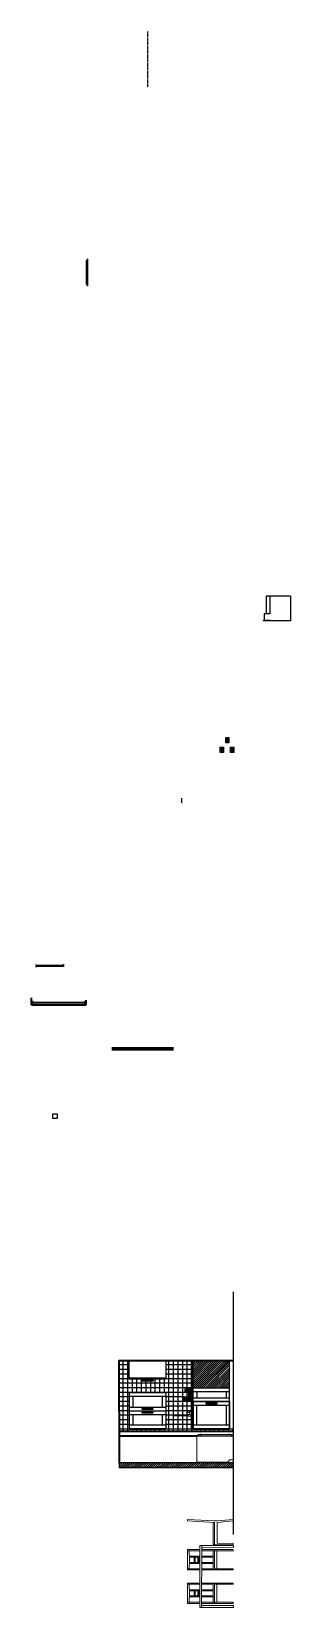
# Model space of a CAD drawing. Header units: millimetres. Extents: x 1189 to 4193, y -188 to 4789.
# Drawn here: x 1906 to 2473, y 1349 to 4789 of the extents above; entities that cross this region are included whole.
import ezdxf

# ---------------------------------------------------------------- set-up
doc = ezdxf.new("R2010")
doc.units = ezdxf.units.MM
doc.header["$LTSCALE"] = 0.3
doc.linetypes.add('ACAD_ISO04W100', pattern=[30, 24, -3, 0, -3])
for name, color, linetype, lineweight in [('A-ELEV-MBE1', 7, 'Continuous', 35), ('A-FURN', 7, 'Continuous', 18), ('A-GLAZ-FULL', 4, 'Continuous', 25), ('A-SECT-MCUT', 7, 'Continuous', 35), ('A-WALL-FULL-EXTR', 7, 'Continuous', 35), ('A-WALL-FULL-INTR', 7, 'Continuous', 35), ('ACCESSORI - furniture', 6, 'Continuous', 9), ('arred leg', 2, 'Continuous', 18)]:
    doc.layers.add(name, color=color, linetype=linetype, lineweight=lineweight)
doc.layers.add('accessori cucina - kitchen accessories', color=175, linetype='Continuous', plot=False)
doc.layers.add('costr', color=4, linetype='Continuous')
doc.layers.add('Layer1', color=1, linetype='Continuous')

# ---------------------------------------------------------------- blocks, each defined once
blk = doc.blocks.new('A$C780F1DE5')
blk.add_line((-43.9, 41.9), (38.6, 41.9))
blk.add_lwpolyline([(-61.7, 149), (-55.2, 36.1), (-55.2, 25.6), (-61.7, -42), (-55.5, -42), (-48.9, 25.6), (36.9, 25.6), (38, -42), (43.5, -42), (43.9, 36.1), (-48.9, 36.1), (-55.5, 149), (-61.7, 149)], close=True)
for centre, radius, start, end in [((-43.9, 36.2), 5.65, 89.54058, 155.09194), ((39.3, 37.1), 4.79, 347.61719, 97.83675)]:
    blk.add_arc(centre, radius, start, end)

msp = doc.modelspace()

# ---------------------------------------------------------------- hatches: boundary and pattern name
h = msp.add_hatch()
h.set_pattern_fill('ANSI31', color=256)
h.paths.add_polyline_path([(2339.3, 1888.4), (2259.3, 1888.4), (2259.4, 1828.2), (2339.4, 1828.2)])
h = msp.add_hatch()
h.set_pattern_fill('ANSI31', color=256)
h.paths.add_polyline_path([(2347.3, 1664.4), (2097.3, 1664.4), (2097.3, 1654.4), (2347.3, 1654.4)])

# ---------------------------------------------------------------- linework, layer by layer
for p, q in [((2472.5, 3556.7), (2419, 3556.7)), ((2419, 3556.7), (2419, 3518)), ((2472.5, 3556.7), (2427.2, 3556.7)), ((2427.2, 3556.7), (2427.2, 3518)), ((2472.5, 3556.7), (2472.5, 3502.5)), ((2427.2, 3518), (2415, 3518)), ((2415, 3518), (2415, 3504.5)), ((2413, 3502.5), (2413, 3504.5)), ((2413, 3504.5), (2415, 3504.5)), ((2472.5, 3502.5), (2413, 3502.5)), ((2415, 3504.5), (2427.2, 3504.5)), ((2427.2, 3504.5), (2427.2, 3502.5)), ((2427.2, 3503.5), (2472.5, 3503.5)), ((2428.2, 3503.5), (2428.2, 3502.5)), ((2330.6, 3236.4), (2330.6, 3247.9)), ((2330.6, 3247.9), (2337.6, 3247.9)), ((2337.6, 3236.4), (2330.6, 3236.4)), ((2332.4, 3239), (2332.4, 3242.8)), ((2332.4, 3242.8), (2335.7, 3242.8)), ((2335.7, 3239), (2332.4, 3239)), ((2335.7, 3242.8), (2335.7, 3239)), ((2337.6, 3247.9), (2337.6, 3236.4)), ((2318.9, 3215.7), (2318.9, 3227.2)), ((2318.9, 3227.2), (2325.9, 3227.2)), ((2325.9, 3215.7), (2318.9, 3215.7)), ((2325.9, 3227.2), (2325.9, 3215.7)), ((2341.5, 3215.7), (2341.5, 3227.2)), ((2341.5, 3227.2), (2348.5, 3227.2)), ((2348.5, 3215.7), (2341.5, 3215.7)), ((2348.5, 3227.2), (2348.5, 3215.7)), ((2235, 3105.5), (2235, 3115.5)), ((1952.1, 2426.3), (1962.1, 2426.3)), ((1952.1, 2416.3), (1952.1, 2426.3)), ((1962.1, 2416.3), (1952.1, 2416.3)), ((1962.1, 2426.3), (1962.1, 2416.3)), ((2347.3, 2038.2), (2347.3, 1508.3)), ((2119.6, 1849.6), (2119.6, 1888.4)), ((2199.6, 1888.4), (2199.6, 1849.6)), ((2199.6, 1849.6), (2119.6, 1849.6)), ((2119.6, 1849.6), (2119.6, 1847.8)), ((2119.6, 1847.8), (2199.6, 1847.8)), ((2199.6, 1847.8), (2199.6, 1849.6)), ((2259.6, 1828.2), (2339.3, 1828.2)), ((2259.6, 1798.6), (2259.6, 1828.2)), ((2339.3, 1798.6), (2339.3, 1828.2)), ((2199.6, 1818.4), (2119.6, 1818.4)), ((2199.6, 1818.4), (2119.6, 1818.4)), ((2119.6, 1818.4), (2119.6, 1798.4)), ((2119.9, 1818.3), (2199.6, 1818.3)), ((2119.9, 1738.6), (2119.9, 1818.3)), ((2119.9, 1810.3), (2199.6, 1810.3)), ((2127.9, 1786.4), (2127.9, 1810.3)), ((2191.6, 1810.3), (2191.6, 1786.4)), ((2199.6, 1818.4), (2199.6, 1738.6)), ((2339.3, 1798.5), (2259.3, 1798.4)), ((2259.3, 1798.4), (2259.3, 1738.4)), ((2259.6, 1820.2), (2339.3, 1820.2)), ((2259.6, 1806.6), (2339.3, 1806.6)), ((2259.6, 1798.6), (2339.3, 1798.6)), ((2259.6, 1798.3), (2339.3, 1798.3)), ((2259.6, 1738.6), (2259.6, 1798.3)), ((2259.6, 1790.3), (2339.3, 1790.3)), ((2267.6, 1820.2), (2267.6, 1806.6)), ((2267.6, 1746.6), (2267.6, 1790.3)), ((2331.3, 1820.2), (2331.3, 1806.6)), ((2331.3, 1790.3), (2331.3, 1746.6)), ((2339.3, 1738.5), (2339.3, 1798.5)), ((2339.3, 1798.3), (2339.3, 1738.6)), ((2119.9, 1786.4), (2199.6, 1786.4)), ((2119.9, 1778.4), (2199.6, 1778.4)), ((2119.9, 1778.4), (2199.6, 1778.4)), ((2119.9, 1770.4), (2199.6, 1770.4)), ((2127.9, 1746.6), (2127.9, 1770.4)), ((2191.6, 1770.4), (2191.6, 1746.6)), ((2119.6, 1738.4), (2199.6, 1738.4)), ((2199.6, 1746.6), (2119.9, 1746.6)), ((2199.6, 1738.6), (2119.9, 1738.6)), ((2199.6, 1738.6), (2199.6, 1738.4)), ((2259.3, 1738.4), (2339.3, 1738.5)), ((2339.3, 1746.6), (2259.6, 1746.6)), ((2339.3, 1738.6), (2259.6, 1738.6)), ((2267.3, 1723.4), (2347.3, 1723.4)), ((2276.2, 1726.4), (2276.2, 1723.4)), ((2347.3, 1664.4), (2097.3, 1664.4)), ((2097.3, 1664.4), (2097.3, 1654.4)), ((2097.3, 1654.4), (2347.3, 1654.4))]:
    msp.add_line(p, q)
for points in [[(2332.4, 3243.8), (2335.7, 3243.8), (2335.7, 3245.3), (2332.4, 3245.3)], [(2320.7, 3223.1), (2324, 3223.1), (2324, 3224.6), (2320.7, 3224.6)], [(2320.7, 3220.7), (2324, 3220.7), (2324, 3222.1), (2320.7, 3222.1)], [(2320.7, 3218.3), (2324, 3218.3), (2324, 3219.7), (2320.7, 3219.7)], [(2343.4, 3223.1), (2346.7, 3223.1), (2346.7, 3224.6), (2343.4, 3224.6)], [(2343.4, 3220.7), (2346.7, 3220.7), (2346.7, 3222.1), (2343.4, 3222.1)], [(2343.4, 3218.3), (2346.7, 3218.3), (2346.7, 3219.7), (2343.4, 3219.7)]]:
    msp.add_lwpolyline(points, close=True)
for centre, radius in [((2334.1, 3240.9), 1.54), ((2333.3, 3244.6), 0.202), ((2334.1, 3244.6), 0.177), ((2334.1, 3241.7), 0.202), ((2334.1, 3240.9), 0.177), ((2334.1, 3240.1), 0.202), ((2334.8, 3244.6), 0.202)]:
    msp.add_circle(centre, radius)
for centre, start, end in [((2276.7, 1710.3), 88.2572, 125.5901), ((2337.9, 1710.3), 54.4099, 91.7428)]:
    msp.add_arc(centre, 16.1, start, end)
at = {"layer": 'A-ELEV-MBE1'}
msp.add_line((1905.7, 2664.6), (2025.7, 2664.6), dxfattribs=at)
at = {"layer": 'A-FURN'}
for p, q in [((2339.3, 1888.4), (2259.3, 1888.4)), ((2259.3, 1888.4), (2259.3, 1798.4)), ((2339.3, 1738.4), (2339.3, 1888.4)), ((2339.3, 1888.4), (2347.3, 1888.4)), ((2119.6, 1818.4), (2199.6, 1818.4)), ((2119.6, 1738.4), (2119.6, 1798.4)), ((2259.3, 1798.5), (2339.3, 1798.5)), ((2259.3, 1798.4), (2339.3, 1798.4)), ((2259.3, 1798.4), (2259.3, 1738.4)), ((2119.6, 1778.4), (2199.6, 1778.4)), ((2199.6, 1738.4), (2119.6, 1738.4)), ((2199.6, 1738.4), (2119.6, 1738.4)), ((2259.3, 1738.4), (2339.3, 1738.4)), ((2267.3, 1723.4), (2267.3, 1666.4)), ((2338.4, 1726.4), (2276.2, 1726.4)), ((2347.3, 1738.4), (2339.3, 1738.4)), ((2347.3, 1671.4), (2347.3, 1723.4)), ((2267.3, 1666.4), (2335.3, 1666.4)), ((2335.3, 1666.4), (2339.1, 1671.4)), ((2347.3, 1671.4), (2339.1, 1671.4)), ((2273.7, 1348.9), (2273.7, 1483.9)), ((2278.7, 1483.9), (2273.7, 1483.9)), ((2277.7, 1348.9), (2278.7, 1483.9)), ((2278.7, 1483.9), (2347.7, 1483.9)), ((2347.5, 1480), (2278.7, 1480.2)), ((2347.7, 1483.9), (2347.5, 1480)), ((2302.9, 1473.9), (2302.9, 1432.4)), ((2305.9, 1431.1), (2305.9, 1475.2)), ((2302.9, 1400.7), (2302.9, 1359.2)), ((2305.9, 1357.9), (2305.9, 1402)), ((2273.7, 1348.9), (2277.7, 1348.9)), ((2347.7, 1348.9), (2273.7, 1348.9)), ((2347.7, 1352.9), (2277.7, 1352.9)), ((2347.7, 1348.9), (2347.7, 1352.9))]:
    msp.add_line(p, q, dxfattribs=at)
for points in [[(2273.7, 1472.8), (2246.8, 1472.8), (2246.8, 1475.2), (2273.7, 1475.2)], [(2250.5, 1433.4), (2251.6, 1453), (2250.5, 1472.8), (2246.8, 1472.8), (2246.8, 1433.4)], [(2251.1, 1460.8), (2273.7, 1460.8)], [(2273.7, 1445.1), (2251.1, 1445.1)], [(2273.7, 1458.4), (2251.3, 1458.4)], [(2251.3, 1447.2), (2273.7, 1447.2)], [(2302.9, 1445.1), (2278.4, 1445.1)], [(2278.6, 1460.8), (2302.9, 1460.8), (2302.9, 1458.4), (2278.5, 1458.4)], [(2278.5, 1447.2), (2302.9, 1447.2)], [(2302.9, 1472.8), (2278.6, 1472.8)], [(2278.7, 1475.2), (2346.8, 1475.2), (2346.8, 1472.8), (2305.9, 1472.8)], [(2273.7, 1431.1), (2246.8, 1431.1), (2246.8, 1433.4), (2273.7, 1433.4)], [(2278.3, 1433.4), (2302.9, 1433.4)], [(2304.9, 1431.1), (2278.3, 1431.1)], [(2305.9, 1433.4), (2346.8, 1433.4), (2346.8, 1431.1), (2305.8, 1431.1)], [(2273.7, 1399.7), (2246.8, 1399.7), (2246.8, 1402), (2273.7, 1402)], [(2250.5, 1360.3), (2251.6, 1379.8), (2250.5, 1399.7), (2246.8, 1399.7), (2246.8, 1360.3)], [(2251.1, 1387.7), (2273.7, 1387.7)], [(2273.7, 1385.2), (2251.3, 1385.2)], [(2278, 1387.7), (2302.9, 1387.7), (2302.9, 1385.2), (2278, 1385.2)], [(2278.1, 1402), (2346.8, 1402), (2346.8, 1399.7), (2305.9, 1399.7)], [(2302.9, 1399.7), (2278.1, 1399.7)], [(2273.7, 1357.9), (2246.8, 1357.9), (2246.8, 1360.3), (2273.7, 1360.3)], [(2273.7, 1372), (2251.1, 1372)], [(2251.3, 1374.1), (2273.7, 1374.1)], [(2277.8, 1360.3), (2302.9, 1360.3)], [(2304.9, 1357.9), (2277.8, 1357.9)], [(2277.9, 1374.1), (2302.9, 1374.1)], [(2302.9, 1372), (2277.9, 1372)], [(2305.9, 1360.3), (2346.8, 1360.3), (2346.8, 1357.9), (2305.8, 1357.9)]]:
    msp.add_lwpolyline(points, dxfattribs=at)
for points in [[(2262, 1447.2), (2262, 1458.4), (2264, 1458.4), (2264, 1447.2)], [(2269.7, 1447.2), (2269.7, 1458.4), (2271.8, 1458.4), (2271.8, 1447.2)], [(2311.4, 1433.4), (2311.4, 1472.8), (2305.9, 1472.8), (2305.9, 1433.4)], [(2262, 1374.1), (2262, 1385.2), (2264, 1385.2), (2264, 1374.1)], [(2269.7, 1374.1), (2269.7, 1385.2), (2271.8, 1385.2), (2271.8, 1374.1)], [(2311.4, 1360.3), (2311.4, 1399.7), (2305.9, 1399.7), (2305.9, 1360.3)]]:
    msp.add_lwpolyline(points, close=True, dxfattribs=at)
for centre, start, end in [((2305.3, 1472.2), 79.1032, 146.1839), ((2305.3, 1434), 213.8161, 280.8968), ((2305.3, 1399), 79.1032, 146.1839), ((2305.3, 1360.9), 213.8161, 280.8968)]:
    msp.add_arc(centre, 2.97, start, end, dxfattribs=at)
at = {"layer": 'A-GLAZ-FULL'}
for p, q in [((1914.3, 2752), (1917.3, 2752)), ((1914.3, 2747.9), (1917.3, 2747.9)), ((1917.3, 2752), (1917.3, 2747.9)), ((1917.3, 2750.9), (1974.3, 2750.9)), ((1917.3, 2749.9), (1974.3, 2749.9)), ((1917.3, 2748.9), (1974.3, 2748.9)), ((1977.3, 2752), (1974.3, 2752)), ((1974.3, 2752), (1974.3, 2747.9)), ((1977.3, 2747.9), (1974.3, 2747.9)), ((1905.7, 2672.6), (1908.7, 2672.6)), ((1905.7, 2666.6), (1908.7, 2666.6)), ((1908.7, 2666.6), (1908.7, 2672.6)), ((1908.7, 2670.6), (2022.7, 2670.6)), ((1908.7, 2669.6), (2022.7, 2669.6)), ((1908.7, 2668.6), (2022.7, 2668.6)), ((2022.7, 2666.6), (2022.7, 2672.6)), ((2022.7, 2672.6), (2025.7, 2672.6)), ((2022.7, 2666.6), (2025.7, 2666.6))]:
    msp.add_line(p, q, dxfattribs=at)
at = {"layer": 'A-SECT-MCUT'}
for p, q in [((1905.7, 2664.6), (1905.7, 2679.6)), ((2025.7, 2664.6), (2025.7, 2674.6))]:
    msp.add_line(p, q, dxfattribs=at)
at = {"layer": 'A-WALL-FULL-EXTR'}
for p, q in [((2096.5, 1888.4), (2097.3, 1664.4)), ((2096.5, 1888.4), (2347.3, 1888.4)), ((2256.5, 1738.4), (2256.5, 1888.4)), ((2259.3, 1738.4), (2256.5, 1738.4))]:
    msp.add_line(p, q, dxfattribs=at)
at = {"layer": 'A-WALL-FULL-INTR'}
for p, q in [((2347.3, 1733.4), (2097.3, 1733.4)), ((2097.3, 1723.4), (2267.3, 1723.4))]:
    msp.add_line(p, q, dxfattribs=at)
at = {"layer": 'ACCESSORI - furniture', "lineweight": 70}
msp.add_line((2081.2, 2568.2), (2216.2, 2568.2), dxfattribs=at)
at = {"layer": 'ACCESSORI - furniture'}
for p, q in [((2249.5, 1826.3), (2245.1, 1826.5)), ((2249.5, 1824), (2245.1, 1824.2)), ((2249.5, 1828.4), (2249.5, 1798.4)), ((2249.8, 1828.4), (2249.8, 1798.4)), ((2256.2, 1826.7), (2249.8, 1826.7)), ((2256.2, 1826.5), (2249.8, 1826.5)), ((2251.8, 1826.2), (2249.8, 1826.3)), ((2256.2, 1824.5), (2249.8, 1824.5)), ((2256.2, 1824.3), (2249.8, 1824.3)), ((2251.8, 1823.9), (2249.8, 1824)), ((2256.2, 1828.4), (2256.2, 1798.4)), ((2256.5, 1828.4), (2256.5, 1798.4)), ((2249.5, 1806.6), (2242.3, 1806.6)), ((2249.5, 1804.4), (2242.3, 1804.4)), ((2249.5, 1802.2), (2242.3, 1802.2)), ((2249.5, 1808.8), (2242.4, 1808.8)), ((2249.5, 1821.6), (2245.1, 1821.9)), ((2256.2, 1822.3), (2249.8, 1822.3)), ((2256.2, 1822.1), (2249.8, 1822.1)), ((2251.8, 1821.5), (2249.8, 1821.6)), ((2256.2, 1820.1), (2249.8, 1820.1)), ((2256.2, 1819.9), (2249.8, 1819.9)), ((2256.2, 1817.9), (2249.8, 1817.9)), ((2256.2, 1817.7), (2249.8, 1817.7)), ((2256.2, 1815.7), (2249.8, 1815.7)), ((2256.2, 1815.5), (2249.8, 1815.5)), ((2256.2, 1813.5), (2249.8, 1813.5)), ((2256.2, 1813.3), (2249.8, 1813.3)), ((2256.2, 1811.3), (2249.8, 1811.3)), ((2256.2, 1811.1), (2249.8, 1811.1)), ((2256.2, 1809.1), (2249.8, 1809.1)), ((2256.2, 1808.9), (2249.8, 1808.9)), ((2256.2, 1806.9), (2249.8, 1806.9)), ((2256.2, 1806.7), (2249.8, 1806.7)), ((2256.2, 1804.7), (2249.8, 1804.7)), ((2256.2, 1804.5), (2249.8, 1804.5)), ((2256.2, 1802.5), (2249.8, 1802.5)), ((2256.2, 1802.3), (2249.8, 1802.3)), ((2256.2, 1800.3), (2249.8, 1800.3)), ((2256.2, 1800.1), (2249.8, 1800.1)), ((2250.3, 1815.2), (2252.5, 1815.1))]:
    msp.add_line(p, q, dxfattribs=at)
for points in [[(2249.5, 1826.6), (2245.1, 1826.8), (2245.1, 1826.5, 0.13705), (2240.3, 1825.7, 0.688082), (2240.4, 1825.6), (2249.5, 1825.1)], [(2249.5, 1824.2), (2245.1, 1824.4), (2245.1, 1824.2, 0.13705), (2240.3, 1823.4, 0.688082), (2240.4, 1823.2), (2249.5, 1822.8)], [(2256.2, 1825, 0.134434), (2251.8, 1826.2), (2251.8, 1826.4), (2249.8, 1826.5)], [(2256.2, 1822.7, 0.134434), (2251.8, 1823.9), (2251.8, 1824.1), (2249.8, 1824.2)], [(2236, 1805.1, 0.56005), (2235.9, 1805, 0.338067), (2236.1, 1804.9), (2255.7, 1804.9, 0.338067), (2255.9, 1805, 0.56005), (2255.8, 1805.1, 0.032021), (2250.3, 1806.4, -0.048383), (2249.5, 1806.6, 0.139436), (2248.9, 1806.9), (2242.9, 1806.9, 0.139436), (2242.3, 1806.6, -0.048383), (2241.5, 1806.4, 0.032021), (2236, 1805.1)], [(2236, 1802.9, 0.56005), (2235.9, 1802.8, 0.338067), (2236.1, 1802.7), (2255.7, 1802.7, 0.338067), (2255.9, 1802.8, 0.56005), (2255.8, 1802.9, 0.032021), (2250.3, 1804.2, -0.048383), (2249.5, 1804.4, 0.139436), (2248.9, 1804.7), (2242.9, 1804.7, 0.139436), (2242.3, 1804.4, -0.048383), (2241.5, 1804.2, 0.032021), (2236, 1802.9)], [(2236, 1800.7, 0.56005), (2235.9, 1800.6, 0.338067), (2236.1, 1800.5), (2255.7, 1800.5, 0.338067), (2255.9, 1800.6, 0.56005), (2255.8, 1800.7, 0.032021), (2250.3, 1802, -0.048383), (2249.5, 1802.2, 0.139436), (2248.9, 1802.5), (2242.9, 1802.5, 0.139436), (2242.3, 1802.2, -0.048383), (2241.5, 1802, 0.032021), (2236, 1800.7)], [(2236, 1807.3, 0.56005), (2236, 1807.2, 0.338067), (2236.2, 1807.1), (2255.7, 1807.1, 0.338067), (2255.9, 1807.2, 0.56005), (2255.9, 1807.3, 0.032021), (2250.3, 1808.6, -0.048383), (2249.5, 1808.8, 0.139436), (2249, 1809.1), (2242.9, 1809.1, 0.139436), (2242.4, 1808.8, -0.048383), (2241.6, 1808.6, 0.032021), (2236, 1807.3)], [(2249.5, 1821.9), (2245.1, 1822.1), (2245.1, 1821.9, 0.13705), (2240.3, 1821, 0.688082), (2240.4, 1820.9), (2249.5, 1820.4)], [(2249.5, 1814), (2246.6, 1814.3, -0.338067), (2246.4, 1814.4, -0.56005), (2246.5, 1814.4, -0.038945), (2249.5, 1815.1, -0.038945)], [(2256.2, 1820.3, 0.134434), (2251.8, 1821.5), (2251.8, 1821.8), (2249.8, 1821.9)], [(2249.8, 1815.1, 0.041652), (2250.3, 1815.2, -0.256421), (2250.3, 1815.5), (2252.6, 1815.3, -0.256421), (2252.5, 1815.1)], [(2253.1, 1814.9, -0.041625), (2256.2, 1813.6, -0.050276), (2256.2, 1813.6, -0.050276)], [(2256.2, 1813.5, -0.014729), (2256.2, 1813.5)]]:
    msp.add_lwpolyline(points, format="xyb", dxfattribs=at)
for points in [[(2249.8, 1825.1), (2256.2, 1824.8)], [(2249.8, 1822.8), (2256.2, 1822.4)], [(2249.8, 1820.4), (2256.2, 1820.1)], [(2255.7, 1813.5), (2249.8, 1814)]]:
    msp.add_lwpolyline(points, dxfattribs=at)
for centre, radius, start, end in [((2249.6, 1828.4), 0.15, 0, 180), ((2249.6, 1823.9), 2.51, 26.8857, 73.9607), ((2249.6, 1821.5), 2.51, 26.8857, 73.9607), ((2250.8, 1821.4), 4.85, 45.4193, 80.6962), ((2250.8, 1819.1), 4.85, 45.4193, 80.6962), ((2256.4, 1828.4), 0.15, 0, 180), ((2239.9, 1803.1), 2.81, 95.667, 129.2064), ((2239.9, 1800.9), 2.81, 95.667, 129.2064), ((2239.9, 1798.7), 2.81, 95.667, 129.2064), ((2240, 1805.3), 2.81, 95.667, 129.2064), ((2244.1, 1786.2), 20.1, 96.6697, 102.7988), ((2244.1, 1784), 20.1, 96.6697, 102.7988), ((2244.1, 1781.8), 20.1, 96.6697, 102.7988), ((2244.2, 1788.4), 20.1, 96.6697, 102.7988), ((2249.9, 1811.4), 3.09, 237.368, 272.7138), ((2249.8, 1809.1), 3.09, 237.368, 272.7138), ((2249.8, 1806.9), 3.09, 237.368, 272.7138), ((2249.8, 1804.7), 3.09, 237.368, 272.7138), ((2249.4, 1817.4), 2.59, 264.351, 272.6828), ((2249.6, 1798.4), 0.15, 180, 0), ((2249.4, 1817.4), 2.59, 279.3543, 296.2276), ((2249.6, 1819.2), 2.51, 26.8857, 73.9607), ((2250.8, 1816.7), 4.85, 45.4193, 80.6962), ((2249.2, 1799.8), 15.3, 72.5314, 78.6604), ((2253.8, 1818.1), 3.29, 246.9566, 258.0365), ((2253.4, 1812.3), 2.14, 46.1238, 79.6632), ((2256.4, 1798.4), 0.15, 180, 0)]:
    msp.add_arc(centre, radius, start, end, dxfattribs=at)
at = {"layer": 'accessori cucina - kitchen accessories', "linetype": 'ACAD_ISO04W100'}
msp.add_line((2160.2, 4668.3), (2160.2, 4789.3), dxfattribs=at)
at = {"layer": 'arred leg'}
for p, q in [((2025.2, 4266.4), (2025.2, 4285.4)), ((2025.5, 4285.4), (2027.2, 4285.4)), ((2025.5, 4281.4), (2027.2, 4281.4)), ((2025.5, 4280.4), (2027.2, 4280.4)), ((2025.5, 4276.4), (2027.2, 4276.4)), ((2025.5, 4275.4), (2027.2, 4275.4)), ((2025.5, 4271.4), (2027.2, 4271.4)), ((2025.5, 4270.4), (2027.2, 4270.4)), ((2025.5, 4266.4), (2027.2, 4266.4)), ((2026.2, 4289.2), (2027.2, 4289.2)), ((2027.2, 4234.2), (2027.2, 4292.2)), ((2029.2, 4234.2), (2029.2, 4292.2)), ((2025.2, 4262), (2025.2, 4238.2)), ((2026.2, 4263.4), (2027.2, 4263.4)), ((2026.2, 4263), (2027.2, 4263)), ((2026.2, 4237.2), (2027.2, 4237.2)), ((2029.2, 4234.2), (2027.2, 4234.2)), ((2218.8, 1769.6), (2247.4, 1769.5)), ((2247.4, 1767.5), (2218.8, 1767.6)), ((2234.1, 1769.5), (2234.1, 1767.5)), ((2248.3, 1770.5), (2247.4, 1769.5)), ((2247.4, 1767.5), (2247.4, 1769.5)), ((2248.3, 1766.5), (2247.4, 1767.5)), ((2251.8, 1775.5), (2247.5, 1775.5)), ((2247.5, 1775.5), (2247.5, 1774.9)), ((2247.5, 1774.9), (2251.8, 1774.9)), ((2251.8, 1770.4), (2248.3, 1770.5)), ((2248.3, 1770.5), (2248.3, 1766.5)), ((2248.3, 1766.5), (2256.2, 1766.4)), ((2251.8, 1776), (2251.8, 1770.4)), ((2251.8, 1776), (2255.5, 1776)), ((2251.8, 1770.4), (2253.7, 1769)), ((2253.7, 1769), (2255.5, 1770.4)), ((2255.5, 1770.4), (2255.5, 1776)), ((2256.2, 1770.4), (2255.5, 1770.4)), ((2256.2, 1770.4), (2256.5, 1770.8)), ((2256.2, 1768.4), (2256.2, 1770.4)), ((2256.2, 1766.4), (2256.2, 1768.4)), ((2256.2, 1766.4), (2256.5, 1766.1)), ((2256.5, 1766.1), (2256.5, 1770.8))]:
    msp.add_line(p, q, dxfattribs=at)
for points in [[(2025.2, 4288.2), (2025.2, 4285.4)], [(2025.2, 4266.4), (2025.2, 4264.4)], [(2027.2, 4281.4), (2025.5, 4281.4), (2025.5, 4285.4)], [(2027.2, 4276.4), (2025.5, 4276.4), (2025.5, 4280.4)], [(2027.2, 4271.4), (2025.5, 4271.4), (2025.5, 4275.4)], [(2027.2, 4266.4), (2025.5, 4266.4), (2025.5, 4270.4)], [(2027.2, 4289.2), (2026.2, 4289.2)], [(2027.2, 4292.2), (2029.2, 4292.2)]]:
    msp.add_lwpolyline(points, dxfattribs=at)
msp.add_arc((2220.2, 1768.6), 1.69, 143.5125, 216.0567, dxfattribs=at)
for points in [[(2026.2, 4289.2), (2025.7, 4289.2), (2025.2, 4288.7), (2025.2, 4288.2)], [(2025.2, 4264.4), (2025.2, 4263.9), (2025.7, 4263.4), (2026.2, 4263.4)], [(2026.2, 4263), (2025.7, 4263), (2025.2, 4262.5), (2025.2, 4262)], [(2025.2, 4238.2), (2025.2, 4237.7), (2025.7, 4237.2), (2026.2, 4237.2)]]:
    msp.add_open_spline(points, degree=3, dxfattribs=at)
at = {"layer": 'costr'}
for p, q in [((2147.5, 1843.7), (2147.5, 1845)), ((2147.5, 1843.7), (2147.5, 1845)), ((2147.5, 1845), (2172, 1845)), ((2147.5, 1843.7), (2172, 1843.7)), ((2151.8, 1847.8), (2150.5, 1847.8)), ((2150.5, 1847.8), (2150.5, 1845)), ((2151.8, 1847.8), (2151.8, 1845)), ((2167.8, 1845), (2167.8, 1847.8)), ((2167.8, 1847.8), (2169.1, 1847.8)), ((2169.1, 1847.8), (2169.1, 1845)), ((2172, 1845), (2172, 1843.7)), ((2311.7, 1795), (2287.2, 1794.9)), ((2287.2, 1794.9), (2287.2, 1793.6)), ((2287.2, 1793.6), (2311.7, 1793.7)), ((2311.7, 1793.7), (2311.7, 1795)), ((2172, 1782.8), (2147.5, 1782.8)), ((2147.5, 1782.8), (2147.5, 1781.5)), ((2147.5, 1781.5), (2172, 1781.5)), ((2172, 1775.1), (2147.5, 1775.1)), ((2147.5, 1775.1), (2147.5, 1773.8)), ((2147.5, 1773.8), (2172, 1773.8)), ((2172, 1781.5), (2172, 1782.8)), ((2172, 1773.8), (2172, 1775.1))]:
    msp.add_line(p, q, dxfattribs=at)
at = {"layer": 'Layer1'}
for p, q in [((2106.5, 1888.4), (2096.5, 1888.4)), ((2106.5, 1878.4), (2097.3, 1878.4)), ((2106.5, 1878.4), (2097.3, 1878.4)), ((2106.5, 1868.4), (2097.3, 1868.4)), ((2106.5, 1868.4), (2097.3, 1868.4)), ((2106.5, 1858.4), (2097.3, 1858.4)), ((2106.5, 1858.4), (2097.3, 1858.4)), ((2106.5, 1878.4), (2106.5, 1888.4)), ((2116.5, 1888.4), (2106.5, 1888.4)), ((2106.5, 1878.4), (2106.5, 1888.4)), ((2116.5, 1878.4), (2106.5, 1878.4)), ((2106.5, 1868.4), (2106.5, 1878.4)), ((2116.5, 1878.4), (2106.5, 1878.4)), ((2106.5, 1868.4), (2106.5, 1878.4)), ((2106.5, 1858.4), (2106.5, 1868.4)), ((2116.5, 1868.4), (2106.5, 1868.4)), ((2116.5, 1868.4), (2106.5, 1868.4)), ((2106.5, 1858.4), (2106.5, 1868.4)), ((2106.5, 1848.4), (2106.5, 1858.4)), ((2116.5, 1858.4), (2106.5, 1858.4)), ((2116.5, 1858.4), (2106.5, 1858.4)), ((2106.5, 1848.4), (2106.5, 1858.4)), ((2116.5, 1858.4), (2106.5, 1858.4)), ((2116.5, 1878.4), (2116.5, 1888.4)), ((2119.6, 1888.4), (2116.5, 1888.4)), ((2116.5, 1878.4), (2116.5, 1888.4)), ((2119.6, 1878.4), (2116.5, 1878.4)), ((2116.5, 1868.4), (2116.5, 1878.4)), ((2116.5, 1858.4), (2116.5, 1868.4)), ((2119.6, 1868.4), (2116.5, 1868.4)), ((2116.5, 1848.4), (2116.5, 1858.4)), ((2119.6, 1858.4), (2116.5, 1858.4)), ((2206.5, 1888.4), (2199.6, 1888.4)), ((2206.5, 1878.4), (2199.6, 1878.4)), ((2206.5, 1878.4), (2199.6, 1878.4)), ((2206.5, 1868.4), (2199.6, 1868.4)), ((2206.5, 1868.4), (2199.6, 1868.4)), ((2206.5, 1858.4), (2199.6, 1858.4)), ((2206.5, 1858.4), (2199.6, 1858.4)), ((2206.5, 1878.4), (2206.5, 1888.4)), ((2216.5, 1888.4), (2206.5, 1888.4)), ((2206.5, 1878.4), (2206.5, 1888.4)), ((2216.5, 1878.4), (2206.5, 1878.4)), ((2216.5, 1878.4), (2206.5, 1878.4)), ((2206.5, 1868.4), (2206.5, 1878.4)), ((2216.5, 1868.4), (2206.5, 1868.4)), ((2216.5, 1868.4), (2206.5, 1868.4)), ((2206.5, 1858.4), (2206.5, 1868.4)), ((2216.5, 1858.4), (2206.5, 1858.4)), ((2216.5, 1858.4), (2206.5, 1858.4)), ((2206.5, 1848.4), (2206.5, 1858.4)), ((2216.5, 1878.4), (2216.5, 1888.4)), ((2226.5, 1888.4), (2216.5, 1888.4)), ((2216.5, 1878.4), (2216.5, 1888.4)), ((2226.5, 1878.4), (2216.5, 1878.4)), ((2216.5, 1868.4), (2216.5, 1878.4)), ((2226.5, 1878.4), (2216.5, 1878.4)), ((2216.5, 1868.4), (2216.5, 1878.4)), ((2226.5, 1868.4), (2216.5, 1868.4)), ((2216.5, 1858.4), (2216.5, 1868.4)), ((2226.5, 1868.4), (2216.5, 1868.4)), ((2216.5, 1858.4), (2216.5, 1868.4)), ((2216.5, 1848.4), (2216.5, 1858.4)), ((2226.5, 1858.4), (2216.5, 1858.4)), ((2226.5, 1858.4), (2216.5, 1858.4)), ((2216.5, 1848.4), (2216.5, 1858.4)), ((2226.5, 1878.4), (2226.5, 1888.4)), ((2236.5, 1888.4), (2226.5, 1888.4)), ((2226.5, 1878.4), (2226.5, 1888.4)), ((2236.5, 1878.4), (2226.5, 1878.4)), ((2226.5, 1868.4), (2226.5, 1878.4)), ((2236.5, 1878.4), (2226.5, 1878.4)), ((2226.5, 1868.4), (2226.5, 1878.4)), ((2236.5, 1868.4), (2226.5, 1868.4)), ((2226.5, 1858.4), (2226.5, 1868.4)), ((2236.5, 1868.4), (2226.5, 1868.4)), ((2226.5, 1858.4), (2226.5, 1868.4)), ((2236.5, 1858.4), (2226.5, 1858.4)), ((2226.5, 1848.4), (2226.5, 1858.4)), ((2236.5, 1858.4), (2226.5, 1858.4)), ((2226.5, 1848.4), (2226.5, 1858.4)), ((2236.5, 1878.4), (2236.5, 1888.4)), ((2246.5, 1888.4), (2236.5, 1888.4)), ((2236.5, 1878.4), (2236.5, 1888.4)), ((2246.5, 1878.4), (2236.5, 1878.4)), ((2236.5, 1868.4), (2236.5, 1878.4)), ((2246.5, 1878.4), (2236.5, 1878.4)), ((2236.5, 1868.4), (2236.5, 1878.4)), ((2246.5, 1868.4), (2236.5, 1868.4)), ((2236.5, 1858.4), (2236.5, 1868.4)), ((2246.5, 1868.4), (2236.5, 1868.4)), ((2236.5, 1858.4), (2236.5, 1868.4)), ((2246.5, 1858.4), (2236.5, 1858.4)), ((2236.5, 1848.4), (2236.5, 1858.4)), ((2246.5, 1858.4), (2236.5, 1858.4)), ((2236.5, 1848.4), (2236.5, 1858.4)), ((2246.5, 1878.4), (2246.5, 1888.4)), ((2256.5, 1888.4), (2246.5, 1888.4)), ((2246.5, 1878.4), (2246.5, 1888.4)), ((2256.5, 1878.4), (2246.5, 1878.4)), ((2246.5, 1868.4), (2246.5, 1878.4)), ((2256.5, 1878.4), (2246.5, 1878.4)), ((2246.5, 1868.4), (2246.5, 1878.4)), ((2256.5, 1868.4), (2246.5, 1868.4)), ((2246.5, 1858.4), (2246.5, 1868.4)), ((2256.5, 1868.4), (2246.5, 1868.4)), ((2246.5, 1858.4), (2246.5, 1868.4)), ((2256.5, 1858.4), (2246.5, 1858.4)), ((2246.5, 1848.4), (2246.5, 1858.4)), ((2256.5, 1858.4), (2246.5, 1858.4)), ((2246.5, 1848.4), (2246.5, 1858.4)), ((2106.5, 1848.4), (2097.3, 1848.4)), ((2106.5, 1848.4), (2097.3, 1848.4)), ((2106.5, 1838.4), (2097.3, 1838.4)), ((2106.5, 1838.4), (2097.3, 1838.4)), ((2106.5, 1828.4), (2097.3, 1828.4)), ((2106.5, 1828.4), (2097.3, 1828.4)), ((2106.5, 1838.4), (2106.5, 1848.4)), ((2116.5, 1848.4), (2106.5, 1848.4)), ((2116.5, 1848.4), (2106.5, 1848.4)), ((2106.5, 1838.4), (2106.5, 1848.4)), ((2106.5, 1828.4), (2106.5, 1838.4)), ((2116.5, 1838.4), (2106.5, 1838.4)), ((2116.5, 1838.4), (2106.5, 1838.4)), ((2106.5, 1828.4), (2106.5, 1838.4)), ((2106.5, 1818.4), (2106.5, 1828.4)), ((2116.5, 1828.4), (2106.5, 1828.4)), ((2116.5, 1828.4), (2106.5, 1828.4)), ((2106.5, 1818.4), (2106.5, 1828.4)), ((2116.5, 1838.4), (2116.5, 1848.4)), ((2119.6, 1848.4), (2116.5, 1848.4)), ((2116.5, 1828.4), (2116.5, 1838.4)), ((2126.5, 1838.4), (2116.5, 1838.4)), ((2116.5, 1828.4), (2116.5, 1838.4)), ((2126.5, 1828.4), (2116.5, 1828.4)), ((2116.5, 1818.4), (2116.5, 1828.4)), ((2126.5, 1838.4), (2126.5, 1847.8)), ((2136.5, 1838.4), (2126.5, 1838.4)), ((2126.5, 1828.4), (2126.5, 1838.4)), ((2126.5, 1828.4), (2126.5, 1838.4)), ((2126.5, 1818.4), (2126.5, 1828.4)), ((2136.5, 1828.4), (2126.5, 1828.4)), ((2136.5, 1838.4), (2136.5, 1847.8)), ((2146.5, 1838.4), (2136.5, 1838.4)), ((2136.5, 1828.4), (2136.5, 1838.4)), ((2136.5, 1828.4), (2136.5, 1838.4)), ((2146.5, 1828.4), (2136.5, 1828.4)), ((2136.5, 1818.4), (2136.5, 1828.4)), ((2146.5, 1838.4), (2146.5, 1847.8)), ((2156.5, 1838.4), (2146.5, 1838.4)), ((2146.5, 1828.4), (2146.5, 1838.4)), ((2146.5, 1828.4), (2146.5, 1838.4)), ((2156.5, 1828.4), (2146.5, 1828.4)), ((2146.5, 1818.4), (2146.5, 1828.4)), ((2156.5, 1845), (2156.5, 1847.8)), ((2156.5, 1838.4), (2156.5, 1843.7)), ((2166.5, 1838.4), (2156.5, 1838.4)), ((2156.5, 1828.4), (2156.5, 1838.4)), ((2156.5, 1828.4), (2156.5, 1838.4)), ((2166.5, 1828.4), (2156.5, 1828.4)), ((2156.5, 1818.4), (2156.5, 1828.4)), ((2166.5, 1845), (2166.5, 1847.8)), ((2166.5, 1838.4), (2166.5, 1843.7)), ((2176.5, 1838.4), (2166.5, 1838.4)), ((2166.5, 1828.4), (2166.5, 1838.4)), ((2166.5, 1828.4), (2166.5, 1838.4)), ((2176.5, 1828.4), (2166.5, 1828.4)), ((2166.5, 1818.4), (2166.5, 1828.4)), ((2176.5, 1838.4), (2176.5, 1847.8)), ((2186.5, 1838.4), (2176.5, 1838.4)), ((2176.5, 1828.4), (2176.5, 1838.4)), ((2176.5, 1828.4), (2176.5, 1838.4)), ((2186.5, 1828.4), (2176.5, 1828.4)), ((2176.5, 1818.4), (2176.5, 1828.4)), ((2186.5, 1838.4), (2186.5, 1847.8)), ((2196.5, 1838.4), (2186.5, 1838.4)), ((2186.5, 1828.4), (2186.5, 1838.4)), ((2186.5, 1828.4), (2186.5, 1838.4)), ((2196.5, 1828.4), (2186.5, 1828.4)), ((2186.5, 1818.4), (2186.5, 1828.4)), ((2196.5, 1838.4), (2196.5, 1847.8)), ((2206.5, 1838.4), (2196.5, 1838.4)), ((2196.5, 1828.4), (2196.5, 1838.4)), ((2196.5, 1828.4), (2196.5, 1838.4)), ((2206.5, 1828.4), (2196.5, 1828.4)), ((2196.5, 1818.4), (2196.5, 1828.4)), ((2206.5, 1848.4), (2199.6, 1848.4)), ((2206.5, 1848.4), (2199.6, 1848.4)), ((2216.5, 1848.4), (2206.5, 1848.4)), ((2216.5, 1848.4), (2206.5, 1848.4)), ((2206.5, 1838.4), (2206.5, 1848.4)), ((2216.5, 1838.4), (2206.5, 1838.4)), ((2216.5, 1838.4), (2206.5, 1838.4)), ((2206.5, 1828.4), (2206.5, 1838.4)), ((2206.5, 1828.4), (2206.5, 1838.4)), ((2216.5, 1828.4), (2206.5, 1828.4)), ((2216.5, 1828.4), (2206.5, 1828.4)), ((2206.5, 1818.4), (2206.5, 1828.4)), ((2216.5, 1838.4), (2216.5, 1848.4)), ((2226.5, 1848.4), (2216.5, 1848.4)), ((2226.5, 1848.4), (2216.5, 1848.4)), ((2216.5, 1838.4), (2216.5, 1848.4)), ((2216.5, 1828.4), (2216.5, 1838.4)), ((2226.5, 1838.4), (2216.5, 1838.4)), ((2226.5, 1838.4), (2216.5, 1838.4)), ((2216.5, 1828.4), (2216.5, 1838.4)), ((2216.5, 1818.4), (2216.5, 1828.4)), ((2226.5, 1828.4), (2216.5, 1828.4)), ((2226.5, 1828.4), (2216.5, 1828.4)), ((2216.5, 1818.4), (2216.5, 1828.4)), ((2236.5, 1848.4), (2226.5, 1848.4)), ((2226.5, 1838.4), (2226.5, 1848.4)), ((2236.5, 1848.4), (2226.5, 1848.4)), ((2226.5, 1838.4), (2226.5, 1848.4)), ((2236.5, 1838.4), (2226.5, 1838.4)), ((2226.5, 1828.4), (2226.5, 1838.4)), ((2236.5, 1838.4), (2226.5, 1838.4)), ((2226.5, 1828.4), (2226.5, 1838.4)), ((2236.5, 1828.4), (2226.5, 1828.4)), ((2226.5, 1818.4), (2226.5, 1828.4)), ((2236.5, 1828.4), (2226.5, 1828.4)), ((2226.5, 1818.4), (2226.5, 1828.4)), ((2246.5, 1848.4), (2236.5, 1848.4)), ((2236.5, 1838.4), (2236.5, 1848.4)), ((2246.5, 1848.4), (2236.5, 1848.4)), ((2236.5, 1838.4), (2236.5, 1848.4)), ((2246.5, 1838.4), (2236.5, 1838.4)), ((2236.5, 1828.4), (2236.5, 1838.4)), ((2246.5, 1838.4), (2236.5, 1838.4)), ((2236.5, 1828.4), (2236.5, 1838.4)), ((2246.5, 1828.4), (2236.5, 1828.4)), ((2236.5, 1818.4), (2236.5, 1828.4)), ((2246.5, 1828.4), (2236.5, 1828.4)), ((2236.5, 1818.4), (2236.5, 1828.4)), ((2256.5, 1848.4), (2246.5, 1848.4)), ((2246.5, 1838.4), (2246.5, 1848.4)), ((2256.5, 1848.4), (2246.5, 1848.4)), ((2246.5, 1838.4), (2246.5, 1848.4)), ((2256.5, 1838.4), (2246.5, 1838.4)), ((2246.5, 1828.4), (2246.5, 1838.4)), ((2256.5, 1838.4), (2246.5, 1838.4)), ((2246.5, 1828.4), (2246.5, 1838.4)), ((2256.5, 1828.4), (2246.5, 1828.4)), ((2246.5, 1818.4), (2246.5, 1828.4)), ((2256.5, 1828.4), (2246.5, 1828.4)), ((2246.5, 1818.4), (2246.5, 1828.4)), ((2106.5, 1818.4), (2097.3, 1818.4)), ((2106.5, 1818.4), (2097.3, 1818.4)), ((2106.5, 1808.4), (2097.3, 1808.4)), ((2106.5, 1808.4), (2097.3, 1808.4)), ((2106.5, 1798.4), (2097.3, 1798.4)), ((2106.5, 1798.4), (2097.3, 1798.4)), ((2106.5, 1808.4), (2106.5, 1818.4)), ((2116.5, 1818.4), (2106.5, 1818.4)), ((2116.5, 1818.4), (2106.5, 1818.4)), ((2106.5, 1808.4), (2106.5, 1818.4)), ((2116.5, 1818.4), (2106.5, 1818.4)), ((2106.5, 1798.4), (2106.5, 1808.4)), ((2116.5, 1808.4), (2106.5, 1808.4)), ((2116.5, 1808.4), (2106.5, 1808.4)), ((2106.5, 1798.4), (2106.5, 1808.4)), ((2106.5, 1788.4), (2106.5, 1798.4)), ((2116.5, 1798.4), (2106.5, 1798.4)), ((2116.5, 1798.4), (2106.5, 1798.4)), ((2106.5, 1788.4), (2106.5, 1798.4)), ((2116.5, 1808.4), (2116.5, 1818.4)), ((2119.6, 1818.4), (2116.5, 1818.4)), ((2116.5, 1798.4), (2116.5, 1808.4)), ((2119.6, 1808.4), (2116.5, 1808.4)), ((2116.5, 1788.4), (2116.5, 1798.4)), ((2119.6, 1798.4), (2116.5, 1798.4)), ((2206.5, 1818.4), (2199.6, 1818.4)), ((2206.5, 1818.4), (2199.6, 1818.4)), ((2206.5, 1808.4), (2199.6, 1808.4)), ((2206.5, 1808.4), (2199.6, 1808.4)), ((2206.5, 1798.4), (2199.6, 1798.4)), ((2206.5, 1798.4), (2199.6, 1798.4)), ((2216.5, 1818.4), (2206.5, 1818.4)), ((2216.5, 1818.4), (2206.5, 1818.4)), ((2206.5, 1808.4), (2206.5, 1818.4)), ((2216.5, 1808.4), (2206.5, 1808.4)), ((2216.5, 1808.4), (2206.5, 1808.4)), ((2206.5, 1798.4), (2206.5, 1808.4)), ((2216.5, 1798.4), (2206.5, 1798.4)), ((2216.5, 1798.4), (2206.5, 1798.4)), ((2206.5, 1788.4), (2206.5, 1798.4)), ((2216.5, 1808.4), (2216.5, 1818.4)), ((2226.5, 1818.4), (2216.5, 1818.4)), ((2226.5, 1818.4), (2216.5, 1818.4)), ((2216.5, 1808.4), (2216.5, 1818.4)), ((2216.5, 1798.4), (2216.5, 1808.4)), ((2226.5, 1808.4), (2216.5, 1808.4)), ((2226.5, 1808.4), (2216.5, 1808.4)), ((2216.5, 1798.4), (2216.5, 1808.4)), ((2216.5, 1788.4), (2216.5, 1798.4)), ((2226.5, 1798.4), (2216.5, 1798.4)), ((2226.5, 1798.4), (2216.5, 1798.4)), ((2216.5, 1788.4), (2216.5, 1798.4)), ((2236.5, 1818.4), (2226.5, 1818.4)), ((2226.5, 1808.4), (2226.5, 1818.4)), ((2236.5, 1818.4), (2226.5, 1818.4)), ((2226.5, 1808.4), (2226.5, 1818.4)), ((2236.5, 1808.4), (2226.5, 1808.4)), ((2226.5, 1798.4), (2226.5, 1808.4)), ((2236.5, 1808.4), (2226.5, 1808.4)), ((2226.5, 1798.4), (2226.5, 1808.4)), ((2236.5, 1798.4), (2226.5, 1798.4)), ((2226.5, 1788.4), (2226.5, 1798.4)), ((2236.5, 1798.4), (2226.5, 1798.4)), ((2226.5, 1788.4), (2226.5, 1798.4)), ((2246.5, 1818.4), (2236.5, 1818.4)), ((2236.5, 1808.4), (2236.5, 1818.4)), ((2246.5, 1818.4), (2236.5, 1818.4)), ((2236.5, 1808.4), (2236.5, 1818.4)), ((2240.6, 1808.4), (2236.5, 1808.4)), ((2240.6, 1808.4), (2236.5, 1808.4)), ((2236.5, 1807.5), (2236.5, 1808.4)), ((2236.5, 1807.5), (2236.5, 1808.4)), ((2236.5, 1805.3), (2236.5, 1807.1)), ((2236.5, 1805.3), (2236.5, 1807.1)), ((2236.5, 1803.1), (2236.5, 1804.9)), ((2236.5, 1803.1), (2236.5, 1804.9)), ((2236.5, 1800.9), (2236.5, 1802.7)), ((2236.5, 1800.9), (2236.5, 1802.7)), ((2236.5, 1798.4), (2236.5, 1800.5)), ((2236.5, 1798.4), (2236.5, 1800.5)), ((2246.5, 1798.4), (2236.5, 1798.4)), ((2236.5, 1788.4), (2236.5, 1798.4)), ((2246.5, 1798.4), (2236.5, 1798.4)), ((2236.5, 1788.4), (2236.5, 1798.4)), ((2256.5, 1818.4), (2246.5, 1818.4)), ((2246.5, 1809.1), (2246.5, 1818.4)), ((2256.5, 1818.4), (2246.5, 1818.4)), ((2246.5, 1809.1), (2246.5, 1818.4)), ((2246.5, 1806.9), (2246.5, 1807.1)), ((2246.5, 1806.9), (2246.5, 1807.1)), ((2246.5, 1804.7), (2246.5, 1804.9)), ((2246.5, 1804.7), (2246.5, 1804.9)), ((2246.5, 1802.5), (2246.5, 1802.7)), ((2246.5, 1802.5), (2246.5, 1802.7)), ((2246.5, 1798.4), (2246.5, 1800.5)), ((2246.5, 1798.4), (2246.5, 1800.5)), ((2256.5, 1798.4), (2246.5, 1798.4)), ((2246.5, 1788.4), (2246.5, 1798.4)), ((2256.5, 1798.4), (2246.5, 1798.4)), ((2246.5, 1788.4), (2246.5, 1798.4)), ((2256.5, 1808.4), (2251.2, 1808.4)), ((2256.5, 1808.4), (2251.2, 1808.4)), ((2106.5, 1788.4), (2097.3, 1788.4)), ((2106.5, 1788.4), (2097.3, 1788.4)), ((2106.5, 1778.4), (2097.3, 1778.4)), ((2106.5, 1778.4), (2097.3, 1778.4)), ((2106.5, 1768.4), (2097.3, 1768.4)), ((2106.5, 1768.4), (2097.3, 1768.4)), ((2106.5, 1758.4), (2097.3, 1758.4)), ((2106.5, 1758.4), (2097.3, 1758.4)), ((2106.5, 1778.4), (2106.5, 1788.4)), ((2116.5, 1788.4), (2106.5, 1788.4)), ((2116.5, 1788.4), (2106.5, 1788.4)), ((2106.5, 1778.4), (2106.5, 1788.4)), ((2106.5, 1768.4), (2106.5, 1778.4)), ((2116.5, 1778.4), (2106.5, 1778.4)), ((2116.5, 1778.4), (2106.5, 1778.4)), ((2106.5, 1768.4), (2106.5, 1778.4)), ((2116.5, 1778.4), (2106.5, 1778.4)), ((2106.5, 1758.4), (2106.5, 1768.4)), ((2116.5, 1768.4), (2106.5, 1768.4)), ((2116.5, 1768.4), (2106.5, 1768.4)), ((2106.5, 1758.4), (2106.5, 1768.4)), ((2106.5, 1748.4), (2106.5, 1758.4)), ((2116.5, 1758.4), (2106.5, 1758.4)), ((2116.5, 1758.4), (2106.5, 1758.4)), ((2106.5, 1748.4), (2106.5, 1758.4)), ((2116.5, 1778.4), (2116.5, 1788.4)), ((2119.6, 1788.4), (2116.5, 1788.4)), ((2116.5, 1768.4), (2116.5, 1778.4)), ((2119.6, 1778.4), (2116.5, 1778.4)), ((2116.5, 1758.4), (2116.5, 1768.4)), ((2119.6, 1768.4), (2116.5, 1768.4)), ((2116.5, 1748.4), (2116.5, 1758.4)), ((2119.6, 1758.4), (2116.5, 1758.4)), ((2206.5, 1788.4), (2199.6, 1788.4)), ((2206.5, 1788.4), (2199.6, 1788.4)), ((2206.5, 1778.4), (2199.6, 1778.4)), ((2206.5, 1778.4), (2199.6, 1778.4)), ((2206.5, 1768.4), (2199.6, 1768.4)), ((2206.5, 1768.4), (2199.6, 1768.4)), ((2206.5, 1758.4), (2199.6, 1758.4)), ((2206.5, 1758.4), (2199.6, 1758.4)), ((2216.5, 1788.4), (2206.5, 1788.4)), ((2216.5, 1788.4), (2206.5, 1788.4)), ((2206.5, 1778.4), (2206.5, 1788.4)), ((2216.5, 1778.4), (2206.5, 1778.4)), ((2216.5, 1778.4), (2206.5, 1778.4)), ((2206.5, 1768.4), (2206.5, 1778.4)), ((2216.5, 1768.4), (2206.5, 1768.4)), ((2216.5, 1768.4), (2206.5, 1768.4)), ((2206.5, 1758.4), (2206.5, 1768.4)), ((2216.5, 1758.4), (2206.5, 1758.4)), ((2216.5, 1758.4), (2206.5, 1758.4)), ((2206.5, 1748.4), (2206.5, 1758.4)), ((2216.5, 1778.4), (2216.5, 1788.4)), ((2226.5, 1788.4), (2216.5, 1788.4)), ((2226.5, 1788.4), (2216.5, 1788.4)), ((2216.5, 1778.4), (2216.5, 1788.4)), ((2216.5, 1768.4), (2216.5, 1778.4)), ((2226.5, 1778.4), (2216.5, 1778.4)), ((2226.5, 1778.4), (2216.5, 1778.4)), ((2226.5, 1778.4), (2216.5, 1778.4)), ((2216.5, 1768.4), (2216.5, 1778.4)), ((2216.5, 1758.4), (2216.5, 1768.4)), ((2218.5, 1768.4), (2216.5, 1768.4)), ((2218.5, 1768.4), (2216.5, 1768.4)), ((2216.5, 1758.4), (2216.5, 1768.4)), ((2216.5, 1748.4), (2216.5, 1758.4)), ((2226.5, 1758.4), (2216.5, 1758.4)), ((2226.5, 1758.4), (2216.5, 1758.4)), ((2216.5, 1748.4), (2216.5, 1758.4)), ((2236.5, 1788.4), (2226.5, 1788.4)), ((2226.5, 1778.4), (2226.5, 1788.4)), ((2236.5, 1788.4), (2226.5, 1788.4)), ((2226.5, 1778.4), (2226.5, 1788.4)), ((2236.5, 1778.4), (2226.5, 1778.4)), ((2226.5, 1769.5), (2226.5, 1778.4)), ((2236.5, 1778.4), (2226.5, 1778.4)), ((2236.5, 1778.4), (2226.5, 1778.4)), ((2226.5, 1769.5), (2226.5, 1778.4)), ((2226.5, 1758.4), (2226.5, 1767.5)), ((2226.5, 1758.4), (2226.5, 1767.5)), ((2226.5, 1748.4), (2226.5, 1758.4)), ((2236.5, 1758.4), (2226.5, 1758.4)), ((2236.5, 1758.4), (2226.5, 1758.4)), ((2226.5, 1748.4), (2226.5, 1758.4)), ((2246.5, 1788.4), (2236.5, 1788.4)), ((2236.5, 1778.4), (2236.5, 1788.4)), ((2246.5, 1788.4), (2236.5, 1788.4)), ((2236.5, 1778.4), (2236.5, 1788.4)), ((2246.5, 1778.4), (2236.5, 1778.4)), ((2236.5, 1769.5), (2236.5, 1778.4)), ((2246.5, 1778.4), (2236.5, 1778.4)), ((2246.5, 1778.4), (2236.5, 1778.4)), ((2236.5, 1769.5), (2236.5, 1778.4)), ((2236.5, 1758.4), (2236.5, 1767.5)), ((2236.5, 1758.4), (2236.5, 1767.5)), ((2236.5, 1748.4), (2236.5, 1758.4)), ((2246.5, 1758.4), (2236.5, 1758.4)), ((2246.5, 1758.4), (2236.5, 1758.4)), ((2236.5, 1748.4), (2236.5, 1758.4)), ((2256.5, 1788.4), (2246.5, 1788.4)), ((2246.5, 1778.4), (2246.5, 1788.4)), ((2256.5, 1788.4), (2246.5, 1788.4)), ((2246.5, 1778.4), (2246.5, 1788.4)), ((2256.5, 1778.4), (2246.5, 1778.4)), ((2246.5, 1769.5), (2246.5, 1778.4)), ((2256.5, 1778.4), (2246.5, 1778.4)), ((2256.5, 1778.4), (2246.5, 1778.4)), ((2246.5, 1769.5), (2246.5, 1778.4)), ((2246.5, 1758.4), (2246.5, 1767.5)), ((2246.5, 1758.4), (2246.5, 1767.5)), ((2246.5, 1748.4), (2246.5, 1758.4)), ((2256.5, 1758.4), (2246.5, 1758.4)), ((2256.5, 1758.4), (2246.5, 1758.4)), ((2246.5, 1748.4), (2246.5, 1758.4)), ((2106.5, 1748.4), (2097.3, 1748.4)), ((2106.5, 1748.4), (2097.3, 1748.4)), ((2106.5, 1738.4), (2097.3, 1738.4)), ((2106.5, 1738.4), (2097.3, 1738.4)), ((2106.5, 1738.4), (2106.5, 1748.4)), ((2116.5, 1748.4), (2106.5, 1748.4)), ((2116.5, 1748.4), (2106.5, 1748.4)), ((2106.5, 1738.4), (2106.5, 1748.4)), ((2106.5, 1733.4), (2106.5, 1738.4)), ((2116.5, 1738.4), (2106.5, 1738.4)), ((2116.5, 1738.4), (2116.5, 1748.4)), ((2119.6, 1748.4), (2116.5, 1748.4)), ((2119.6, 1738.4), (2116.5, 1738.4)), ((2116.5, 1733.4), (2116.5, 1738.4)), ((2126.5, 1733.4), (2126.5, 1738.4)), ((2136.5, 1733.4), (2136.5, 1738.4)), ((2146.5, 1733.4), (2146.5, 1738.4)), ((2156.5, 1733.4), (2156.5, 1738.4)), ((2166.5, 1733.4), (2166.5, 1738.4)), ((2176.5, 1733.4), (2176.5, 1738.4)), ((2186.5, 1733.4), (2186.5, 1738.4)), ((2196.5, 1733.4), (2196.5, 1738.4)), ((2206.5, 1748.4), (2199.6, 1748.4)), ((2206.5, 1748.4), (2199.6, 1748.4)), ((2206.5, 1738.4), (2199.6, 1738.4)), ((2216.5, 1748.4), (2206.5, 1748.4)), ((2216.5, 1748.4), (2206.5, 1748.4)), ((2206.5, 1738.4), (2206.5, 1748.4)), ((2216.5, 1738.4), (2206.5, 1738.4)), ((2206.5, 1733.4), (2206.5, 1738.4)), ((2216.5, 1738.4), (2216.5, 1748.4)), ((2226.5, 1748.4), (2216.5, 1748.4)), ((2226.5, 1748.4), (2216.5, 1748.4)), ((2216.5, 1738.4), (2216.5, 1748.4)), ((2226.5, 1738.4), (2216.5, 1738.4)), ((2216.5, 1733.4), (2216.5, 1738.4)), ((2226.5, 1738.4), (2226.5, 1748.4)), ((2236.5, 1748.4), (2226.5, 1748.4)), ((2236.5, 1748.4), (2226.5, 1748.4)), ((2226.5, 1738.4), (2226.5, 1748.4)), ((2236.5, 1738.4), (2226.5, 1738.4)), ((2226.5, 1733.4), (2226.5, 1738.4)), ((2236.5, 1738.4), (2236.5, 1748.4)), ((2246.5, 1748.4), (2236.5, 1748.4)), ((2246.5, 1748.4), (2236.5, 1748.4)), ((2236.5, 1738.4), (2236.5, 1748.4)), ((2246.5, 1738.4), (2236.5, 1738.4)), ((2236.5, 1733.4), (2236.5, 1738.4)), ((2246.5, 1738.4), (2246.5, 1748.4)), ((2256.5, 1748.4), (2246.5, 1748.4)), ((2256.5, 1748.4), (2246.5, 1748.4)), ((2246.5, 1738.4), (2246.5, 1748.4)), ((2256.5, 1738.4), (2246.5, 1738.4)), ((2246.5, 1733.4), (2246.5, 1738.4)), ((2256.5, 1733.4), (2256.5, 1738.4)), ((2266.5, 1738.4), (2256.5, 1738.4)), ((2256.5, 1733.4), (2256.5, 1738.4)), ((2276.5, 1738.4), (2266.5, 1738.4)), ((2266.5, 1733.4), (2266.5, 1738.4)), ((2286.5, 1738.4), (2276.5, 1738.4)), ((2276.5, 1733.4), (2276.5, 1738.4)), ((2296.5, 1738.4), (2286.5, 1738.4)), ((2286.5, 1733.4), (2286.5, 1738.4)), ((2306.5, 1738.4), (2296.5, 1738.4)), ((2296.5, 1733.4), (2296.5, 1738.4)), ((2306.5, 1733.4), (2306.5, 1738.4)), ((2316.5, 1738.4), (2306.5, 1738.4)), ((2306.5, 1733.4), (2306.5, 1738.4)), ((2326.5, 1738.4), (2316.5, 1738.4)), ((2316.5, 1733.4), (2316.5, 1738.4)), ((2336.5, 1738.4), (2326.5, 1738.4)), ((2326.5, 1733.4), (2326.5, 1738.4)), ((2346.5, 1738.4), (2336.5, 1738.4)), ((2336.5, 1733.4), (2336.5, 1738.4)), ((2346.5, 1733.4), (2346.5, 1738.4))]:
    msp.add_line(p, q, dxfattribs=at)

# ---------------------------------------------------------------- block references
at = {"layer": 'A-FURN', "xscale": -0.5236361829975067, "yscale": 0.5236361829975351, "zscale": 0.5236361829975386, "rotation": 90}
msp.add_blockref('A$C780F1DE5', (2325.3, 1508.8), dxfattribs=at)

doc.saveas('drawing.dxf')
